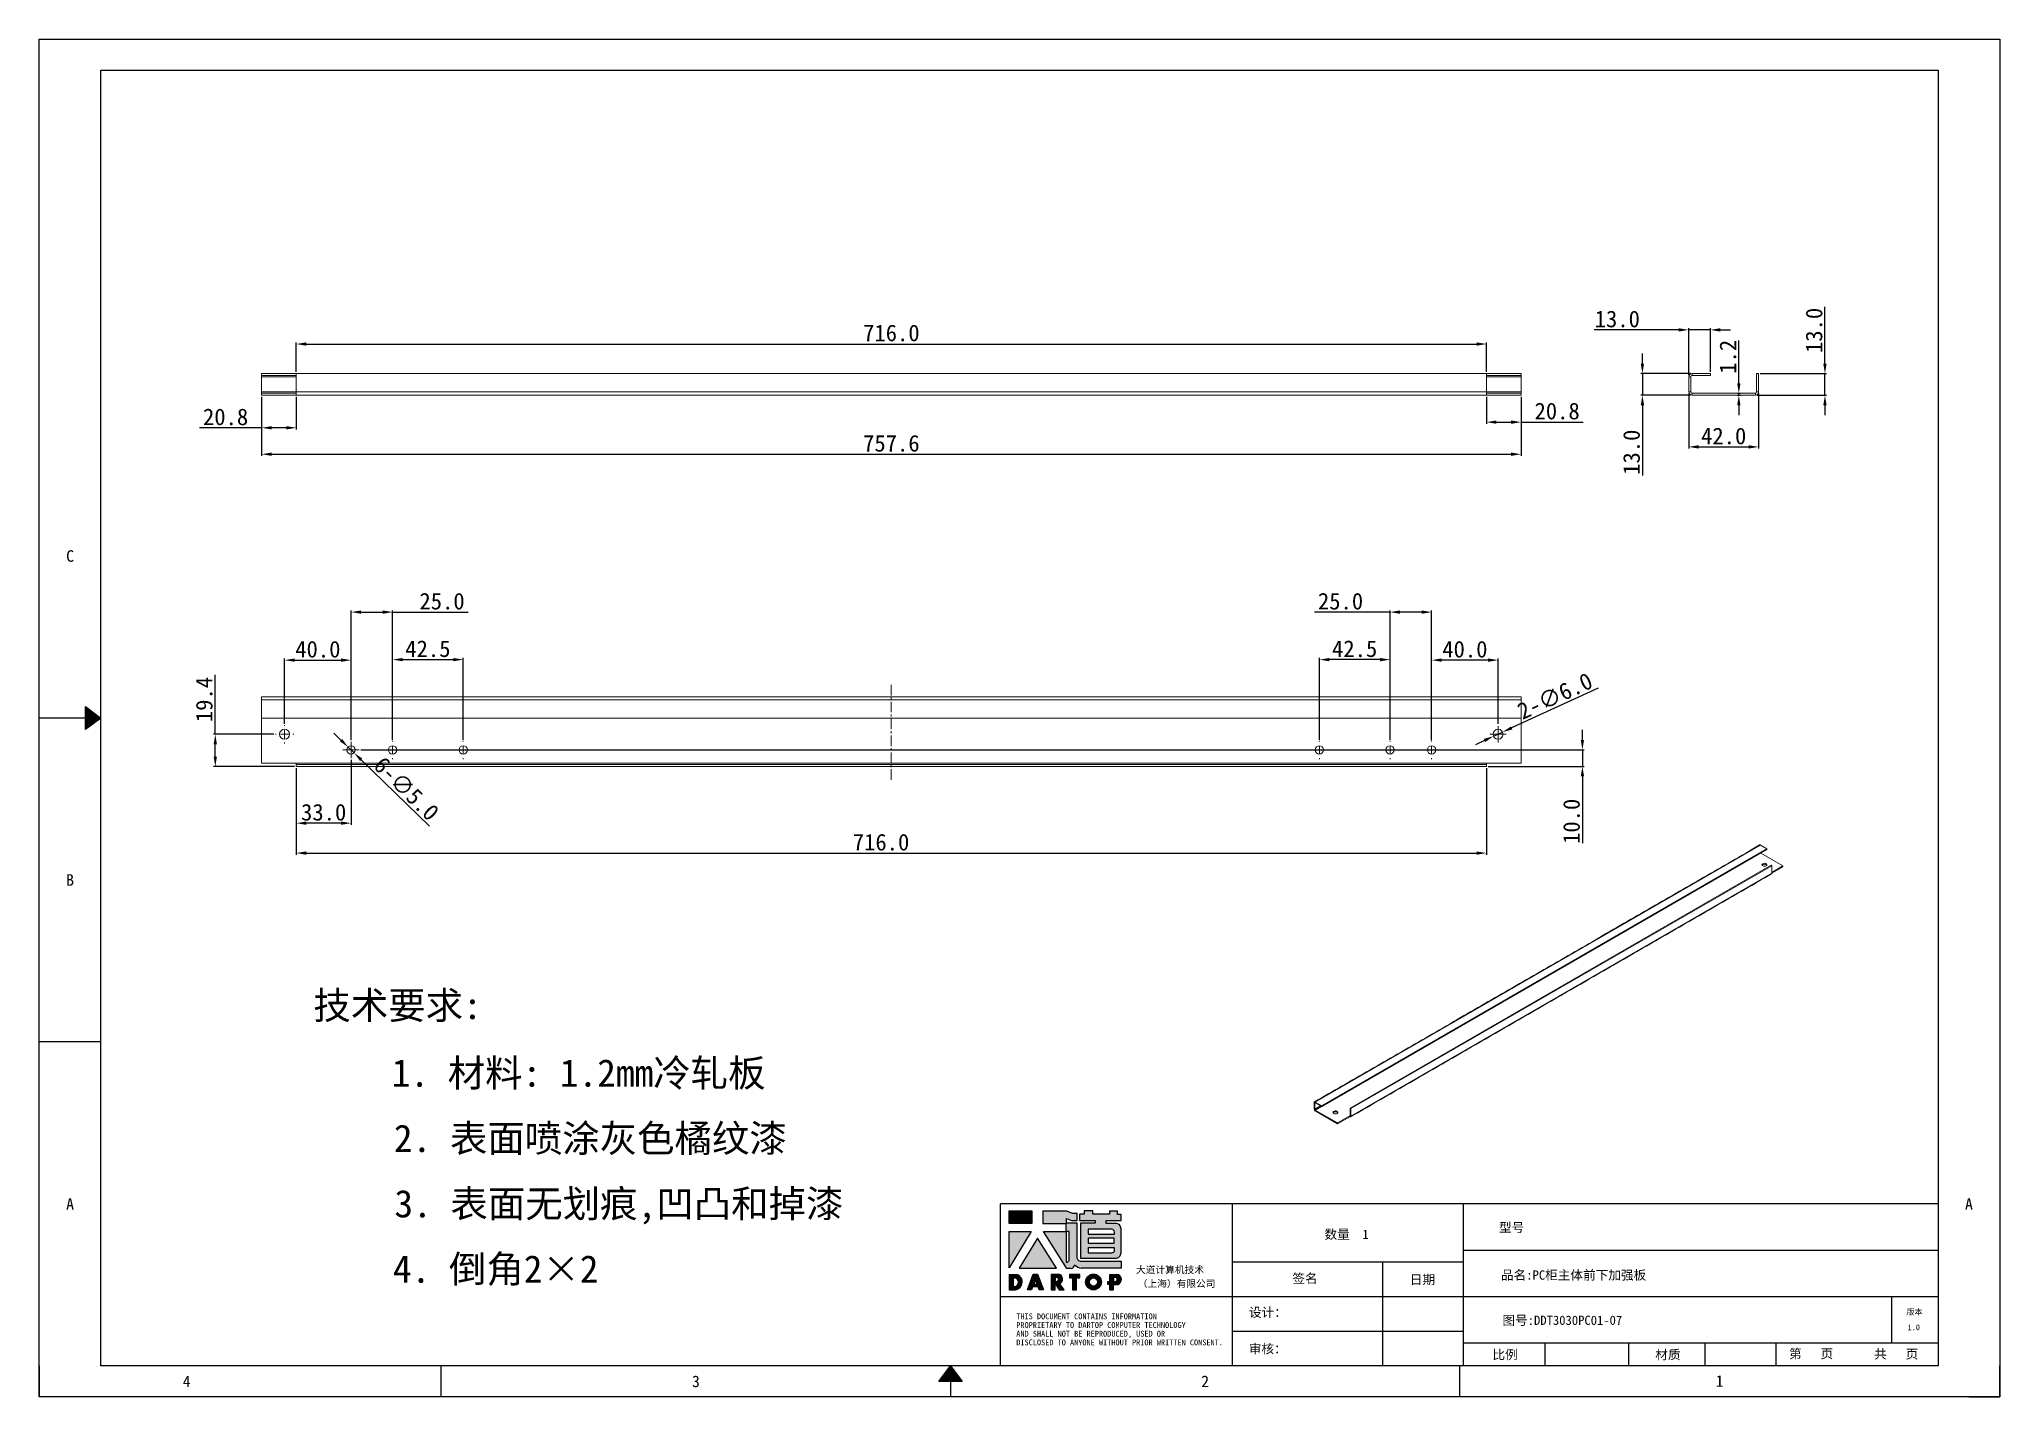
# Model space of a CAD drawing. Header units: millimetres. Extents: x 12436 to 30221, y 8547 to 23793.
# Drawn here: x 27892 to 29071, y 17318 to 18134 of the extents above; entities that cross this region are included whole.
import ezdxf
from ezdxf.enums import TextEntityAlignment as Align

# ---------------------------------------------------------------- set-up
doc = ezdxf.new("R2010")
doc.units = ezdxf.units.MM
doc.header["$PDSIZE"] = -1
doc.linetypes.add('CENTER', pattern=[10.16, 6.35, -1.27, 1.27, -1.27])
doc.linetypes.add('DOT', pattern=[0.25, 0, -0.25])
for name, color, linetype in [('4', 7, 'Continuous'), ('print', 30, 'Continuous'), ('点画线', 1, 'CENTER')]:
    doc.layers.add(name, color=color, linetype=linetype)
doc.styles.add('Dartop', font='SIMFANG.TTF')
doc.styles.add('HZ', font='SimSun.ttf')
doc.styles.add('hzHT', font='SIMHEI.TTF')
doc.dimstyles.new('副本 ISO-25', dxfattribs={"dimtxt": 10, "dimasz": 6, "dimexe": 1, "dimexo": 1, "dimgap": 1.524, "dimtad": 1, "dimdec": 1, "dimzin": 0, "dimdsep": 46, "dimtxsty": 'Standard', "dimcen": 2.5, "dimclrd": 4, "dimclre": 4, "dimclrt": 4, "dimadec": 0, "dimazin": 0, "dimtfac": 1, "dimtdec": 1, "dimtmove": 0, "dimatfit": 3, "dimfxl": 1, "dimtzin": 0, "dimarcsym": 0})

msp = doc.modelspace()

# ---------------------------------------------------------------- texts
at = {"color": 0}
for s, height, style, p in [('C', 6.962, 'Dartop', (27910.647, 17823.444)), ('B', 6.962, 'Dartop', (27910.647, 17628.515)), ('A', 6.962, 'Dartop', (27910.647, 17433.585)), ('A', 6.962, 'Dartop', (29052.917, 17433.585)), ('型号', 5.5694, 'hzHT', (28777.815, 17419.418)), ('数量  1', 5.5694, 'hzHT', (28678.553, 17415.328)), ('签名', 5.5694, 'hzHT', (28653.535, 17388.787)), ('日期', 5.5694, 'hzHT', (28724.204, 17388.101)), ('品名:PC柜主体前下加强板  ', 5.56942, 'hzHT', (28818.894, 17390.827)), ('图号:DDT3030PC01-07', 5.56942, 'hzHT', (28808.325, 17363.604)), ('版本', 3.4809, 'hzHT', (29020.16, 17368.65)), ('1.0', 3.4809, 'Dartop', (29019.742, 17359.347)), ('比例', 5.5694, 'hzHT', (28773.931, 17342.937)), ('材质', 5.5694, 'hzHT', (28871.851, 17342.937)), ('第   页', 5.5694, 'hzHT', (28958.006, 17343.514)), ('共   页', 5.5694, 'hzHT', (29009.166, 17343.312)), ('4', 6.962, 'Dartop', (27980.803, 17326.838)), ('3', 6.962, 'Dartop', (28287.122, 17326.838)), ('2', 6.962, 'Dartop', (28593.44, 17326.838)), ('1', 6.962, 'Dartop', (28902.931, 17327.058))]:
    msp.add_text(s, height=height, dxfattribs=dict(at, style=style)).set_placement(p, align=Align.MIDDLE_CENTER)
at = {"style": 'HZ'}
for s, height, p in [('技术要求:', 16.511, (28107.658, 17553.067)), ('     1. 材料: 1.2mm冷轧板', 16.51104, (28188.471, 17512.397)), ('    2. 表面喷涂灰色橘纹漆', 16.51104, (28201.163, 17473.085)), ('3. 表面无划痕,凹凸和掉漆', 16.51104, (28240.806, 17433.773)), ('4. 倒角2×2         ', 16.51104, (28217.229, 17394.461))]:
    msp.add_text(s, height=height, dxfattribs=at).set_placement(p, align=Align.MIDDLE_CENTER)
at = {"color": 0, "style": 'hzHT'}
for s, height, p in [('THIS DOCUMENT CONTAINS INFORMATION', 3.48089, (28479.846, 17364.211)), ('PROPRIETARY TO DARTOP COMPUTER TECHNOLOGY', 3.48089, (28479.846, 17358.99)), ('设计：', 5.5694, (28619.796, 17365.583)), ('AND SHALL NOT BE REPRODUCED, USED OR', 3.48089, (28479.846, 17353.768)), ('DISCLOSED TO ANYONE WITHOUT PRIOR WRITTEN CONSENT.', 3.48089, (28479.846, 17348.547)), ('审核：', 5.5694, (28619.713, 17343.651))]:
    msp.add_text(s, height=height, dxfattribs=at).set_placement(p)
at = {"layer": '4', "color": 0, "style": 'hzHT'}
for s, p in [('大道计算机技术', (28551.84, 17391.859)), ('（上海）有限公司', (28552.891, 17383.534))]:
    msp.add_text(s, height=4.1771, dxfattribs=at).set_placement(p)

# ---------------------------------------------------------------- blocks, each defined once
blk = doc.blocks.new('SW_CENTERMARKSYMBOL_0')
at = {"color": 0, "linetype": 'Continuous', "lineweight": 0}
for p, q in [((-5, 0), (-5.5, 0)), ((0, 0), (-2.5, 0)), ((0, 5), (0, 5.5)), ((0, 0), (0, 2.5)), ((0, 0), (0, -2.5)), ((0, 0), (2.5, 0)), ((5, 0), (5.5, 0)), ((0, -5), (0, -5.5))]:
    blk.add_line(p, q, dxfattribs=at)
blk = doc.blocks.new('SW_CENTERMARKSYMBOL_1')
at = {"color": 0, "linetype": 'Continuous', "lineweight": 0}
for p, q in [((-2.5, 0), (-4.9, 0)), ((0, 0), (-2.5, 0)), ((0, 2.5), (0, 4.9)), ((0, 0), (0, 2.5)), ((0, 0), (0, -2.5)), ((0, 0), (2.5, 0)), ((2.5, 0), (4.9, 0)), ((0, -2.5), (0, -4.9))]:
    blk.add_line(p, q, dxfattribs=at)
blk = doc.blocks.new('SW_CENTERMARKSYMBOL_2')
at = {"color": 0, "linetype": 'Continuous', "lineweight": 0}
for p, q in [((-2.5, 0), (-4.9, 0)), ((0, 0), (-2.5, 0)), ((0, 2.5), (0, 4.9)), ((0, 0), (0, 2.5)), ((0, 0), (0, -2.5)), ((0, 0), (2.5, 0)), ((2.5, 0), (4.9, 0)), ((0, -2.5), (0, -4.9))]:
    blk.add_line(p, q, dxfattribs=at)
blk = doc.blocks.new('SW_CENTERMARKSYMBOL_3')
at = {"color": 0, "linetype": 'Continuous', "lineweight": 0}
for p, q in [((-5, 0), (-5.5, 0)), ((0, 0), (-2.5, 0)), ((0, 5), (0, 5.5)), ((0, 0), (0, 2.5)), ((0, 0), (0, -2.5)), ((0, 0), (2.5, 0)), ((5, 0), (5.5, 0)), ((0, -5), (0, -5.5))]:
    blk.add_line(p, q, dxfattribs=at)
blk = doc.blocks.new('SW_CENTERMARKSYMBOL_4')
at = {"color": 0, "linetype": 'Continuous', "lineweight": 0}
for p, q in [((-5, 0), (-5.5, 0)), ((0, 0), (-2.5, 0)), ((0, 5), (0, 5.5)), ((0, 0), (0, 2.5)), ((0, 0), (0, -2.5)), ((0, 0), (2.5, 0)), ((5, 0), (5.5, 0)), ((0, -5), (0, -5.5))]:
    blk.add_line(p, q, dxfattribs=at)
blk = doc.blocks.new('SW_CENTERMARKSYMBOL_5')
at = {"color": 0, "linetype": 'Continuous', "lineweight": 0}
for p, q in [((-5, 0), (-5.5, 0)), ((0, 0), (-2.5, 0)), ((0, 5), (0, 5.5)), ((0, 0), (0, 2.5)), ((0, 0), (0, -2.5)), ((0, 0), (2.5, 0)), ((5, 0), (5.5, 0)), ((0, -5), (0, -5.5))]:
    blk.add_line(p, q, dxfattribs=at)
blk = doc.blocks.new('SW_CENTERMARKSYMBOL_6')
at = {"color": 0, "linetype": 'Continuous', "lineweight": 0}
for p, q in [((-5, 0), (-5.5, 0)), ((0, 0), (-2.5, 0)), ((0, 5), (0, 5.5)), ((0, 0), (0, 2.5)), ((0, 0), (0, -2.5)), ((0, 0), (2.5, 0)), ((5, 0), (5.5, 0)), ((0, -5), (0, -5.5))]:
    blk.add_line(p, q, dxfattribs=at)
blk = doc.blocks.new('SW_CENTERMARKSYMBOL_7')
at = {"color": 0, "linetype": 'Continuous', "lineweight": 0}
for p, q in [((-5, 0), (-5.5, 0)), ((0, 0), (-2.5, 0)), ((0, 5), (0, 5.5)), ((0, 0), (0, 2.5)), ((0, 0), (0, -2.5)), ((0, 0), (2.5, 0)), ((5, 0), (5.5, 0)), ((0, -5), (0, -5.5))]:
    blk.add_line(p, q, dxfattribs=at)
blk = doc.blocks.new('*D106')
at = {"color": 4, "lineweight": -2}
for p, q in [((28820.4, 17712.8), (28820.4, 17718.8)), ((28085.6, 17706.8), (28821.4, 17706.8)), ((28820.4, 17706.8), (28820.4, 17696.8)), ((28763.7, 17696.8), (28821.4, 17696.8)), ((28820.4, 17690.8), (28820.4, 17650.6))]:
    blk.add_line(p, q, dxfattribs=at)
at = {"color": 4}
for points in [[(28819.4, 17712.8), (28821.4, 17712.8), (28820.4, 17706.8)], [(28819.4, 17690.8), (28821.4, 17690.8), (28820.4, 17696.8)]]:
    blk.add_solid(points, dxfattribs=at)
at = {"layer": 'Defpoints', "color": 0}
for p in [(28084.6, 17706.8), (28820.4, 17706.8), (28762.7, 17696.8)]:
    blk.add_point(p, dxfattribs=at)
at = {"color": 4, "insert": (28813.9, 17663.8), "char_height": 10, "attachment_point": 5, "rotation": 90}
blk.add_mtext('10.0', dxfattribs=at)
blk = doc.blocks.new('*D107')
at = {"color": 4, "lineweight": -2}
for p, q in [((27998, 17716.2), (27998, 17751.9)), ((28033.2, 17716.2), (27997, 17716.2)), ((27998, 17702.8), (27998, 17710.2)), ((28045.7, 17696.8), (27997, 17696.8))]:
    blk.add_line(p, q, dxfattribs=at)
at = {"color": 4}
for points in [[(27997, 17710.2), (27999, 17710.2), (27998, 17716.2)], [(27997, 17702.8), (27999, 17702.8), (27998, 17696.8)]]:
    blk.add_solid(points, dxfattribs=at)
at = {"layer": 'Defpoints', "color": 0}
for p in [(27998, 17716.2), (28034.2, 17716.2), (28046.7, 17696.8)]:
    blk.add_point(p, dxfattribs=at)
at = {"color": 4, "insert": (27991.4, 17737.1), "char_height": 10, "attachment_point": 5, "rotation": 90}
blk.add_mtext('19.4', dxfattribs=at)
blk = doc.blocks.new('*D108')
at = {"color": 4, "lineweight": -2}
for p, q in [((28046.7, 17695.8), (28046.7, 17661.7)), ((28079.7, 17700.9), (28079.7, 17661.7)), ((28073.7, 17662.7), (28052.7, 17662.7))]:
    blk.add_line(p, q, dxfattribs=at)
at = {"color": 4}
for points in [[(28052.7, 17663.7), (28052.7, 17661.7), (28046.7, 17662.7)], [(28073.7, 17663.7), (28073.7, 17661.7), (28079.7, 17662.7)]]:
    blk.add_solid(points, dxfattribs=at)
at = {"layer": 'Defpoints', "color": 0}
for p in [(28046.7, 17696.8), (28079.7, 17701.9), (28046.7, 17662.7)]:
    blk.add_point(p, dxfattribs=at)
at = {"color": 4, "insert": (28063.2, 17669.2), "char_height": 10, "attachment_point": 5}
blk.add_mtext('33.0', dxfattribs=at)
blk = doc.blocks.new('*D109')
at = {"color": 4, "lineweight": -2}
for p, q in [((28104.7, 17712.8), (28104.7, 17762.1)), ((28147.2, 17712.8), (28147.2, 17762.1)), ((28110.7, 17761.1), (28141.2, 17761.1))]:
    blk.add_line(p, q, dxfattribs=at)
at = {"color": 4}
for points in [[(28110.7, 17762.1), (28110.7, 17760.1), (28104.7, 17761.1)], [(28141.2, 17762.1), (28141.2, 17760.1), (28147.2, 17761.1)]]:
    blk.add_solid(points, dxfattribs=at)
at = {"layer": 'Defpoints', "color": 0}
for p in [(28147.2, 17761.1), (28104.7, 17711.8), (28147.2, 17711.8)]:
    blk.add_point(p, dxfattribs=at)
at = {"color": 4, "insert": (28125.9, 17767.6), "char_height": 10, "attachment_point": 5}
blk.add_mtext('42.5', dxfattribs=at)
blk = doc.blocks.new('*D110')
at = {"color": 4, "lineweight": -2}
for p, q in [((28079.7, 17712.7), (28079.7, 17790.7)), ((28085.7, 17789.7), (28098.7, 17789.7)), ((28104.7, 17713.3), (28104.7, 17790.7)), ((28104.7, 17789.7), (28150.1, 17789.7))]:
    blk.add_line(p, q, dxfattribs=at)
at = {"color": 4}
for points in [[(28085.7, 17790.7), (28085.7, 17788.7), (28079.7, 17789.7)], [(28098.7, 17790.7), (28098.7, 17788.7), (28104.7, 17789.7)]]:
    blk.add_solid(points, dxfattribs=at)
at = {"layer": 'Defpoints', "color": 0}
for p in [(28104.7, 17789.7), (28079.7, 17711.7), (28104.7, 17712.3)]:
    blk.add_point(p, dxfattribs=at)
at = {"color": 4, "insert": (28134.4, 17796.2), "char_height": 10, "attachment_point": 5}
blk.add_mtext('25.0', dxfattribs=at)
blk = doc.blocks.new('*D111')
at = {"color": 4, "lineweight": -2}
for p, q in [((28856.5, 17939.2), (28856.5, 17945.2)), ((28885.4, 17933.2), (28855.5, 17933.2)), ((28856.5, 17933.2), (28856.5, 17920.2)), ((28885.4, 17920.2), (28855.5, 17920.2)), ((28856.5, 17914.2), (28856.5, 17871.9))]:
    blk.add_line(p, q, dxfattribs=at)
at = {"color": 4}
for points in [[(28855.5, 17939.2), (28857.5, 17939.2), (28856.5, 17933.2)], [(28855.5, 17914.2), (28857.5, 17914.2), (28856.5, 17920.2)]]:
    blk.add_solid(points, dxfattribs=at)
at = {"layer": 'Defpoints', "color": 0}
for p in [(28856.5, 17933.2), (28886.4, 17933.2), (28886.4, 17920.2)]:
    blk.add_point(p, dxfattribs=at)
at = {"color": 4, "insert": (28850, 17885.9), "char_height": 10, "attachment_point": 5, "rotation": 90}
blk.add_mtext('13.0', dxfattribs=at)
blk = doc.blocks.new('*D112')
at = {"color": 4, "lineweight": -2}
for p, q in [((28878.4, 17959.5), (28827.4, 17959.5)), ((28884.4, 17932.3), (28884.4, 17960.5)), ((28897.4, 17959.5), (28884.4, 17959.5)), ((28897.4, 17934.2), (28897.4, 17960.5)), ((28903.4, 17959.5), (28909.4, 17959.5))]:
    blk.add_line(p, q, dxfattribs=at)
at = {"color": 4}
for points in [[(28878.4, 17960.5), (28878.4, 17958.5), (28884.4, 17959.5)], [(28903.4, 17960.5), (28903.4, 17958.5), (28897.4, 17959.5)]]:
    blk.add_solid(points, dxfattribs=at)
at = {"layer": 'Defpoints', "color": 0}
for p in [(28897.4, 17959.5), (28884.4, 17931.3), (28897.4, 17933.2)]:
    blk.add_point(p, dxfattribs=at)
at = {"color": 4, "insert": (28841.4, 17966), "char_height": 10, "attachment_point": 5}
blk.add_mtext('13.0', dxfattribs=at)
blk = doc.blocks.new('*D113')
at = {"color": 4, "lineweight": -2}
for p, q in [((28884.4, 17921.2), (28884.4, 17888.1)), ((28926.4, 17921.2), (28926.4, 17888.1)), ((28890.4, 17889.1), (28920.4, 17889.1))]:
    blk.add_line(p, q, dxfattribs=at)
at = {"color": 4}
for points in [[(28890.4, 17890.1), (28890.4, 17888.1), (28884.4, 17889.1)], [(28920.4, 17890.1), (28920.4, 17888.1), (28926.4, 17889.1)]]:
    blk.add_solid(points, dxfattribs=at)
at = {"layer": 'Defpoints', "color": 0}
for p in [(28884.4, 17922.2), (28926.4, 17922.2), (28926.4, 17889.1)]:
    blk.add_point(p, dxfattribs=at)
at = {"color": 4, "insert": (28905.4, 17895.6), "char_height": 10, "attachment_point": 5}
blk.add_mtext('42.0', dxfattribs=at)
blk = doc.blocks.new('*D114')
at = {"color": 4, "lineweight": -2}
for p, q in [((28966.3, 17939.2), (28966.3, 17973.3)), ((28927.4, 17933.2), (28967.3, 17933.2)), ((28966.3, 17920.2), (28966.3, 17933.2)), ((28925.5, 17920.2), (28967.3, 17920.2)), ((28966.3, 17914.2), (28966.3, 17908.2))]:
    blk.add_line(p, q, dxfattribs=at)
at = {"color": 4}
for points in [[(28965.3, 17939.2), (28967.3, 17939.2), (28966.3, 17933.2)], [(28965.3, 17914.2), (28967.3, 17914.2), (28966.3, 17920.2)]]:
    blk.add_solid(points, dxfattribs=at)
at = {"layer": 'Defpoints', "color": 0}
for p in [(28926.4, 17933.2), (28966.3, 17933.2), (28924.5, 17920.2)]:
    blk.add_point(p, dxfattribs=at)
at = {"color": 4, "insert": (28959.8, 17959.2), "char_height": 10, "attachment_point": 5, "rotation": 90}
blk.add_mtext('13.0', dxfattribs=at)
blk = doc.blocks.new('*D115')
at = {"color": 4, "lineweight": -2}
for p, q in [((28914.5, 17927.4), (28914.5, 17953.1)), ((28913.8, 17921.4), (28915.5, 17921.4)), ((28913.8, 17920.2), (28915.5, 17920.2)), ((28914.5, 17920.2), (28914.5, 17921.4)), ((28914.5, 17914.2), (28914.5, 17908.2))]:
    blk.add_line(p, q, dxfattribs=at)
at = {"color": 4}
for points in [[(28913.5, 17927.4), (28915.5, 17927.4), (28914.5, 17921.4)], [(28913.5, 17914.2), (28915.5, 17914.2), (28914.5, 17920.2)]]:
    blk.add_solid(points, dxfattribs=at)
at = {"layer": 'Defpoints', "color": 0}
for p in [(28912.8, 17921.4), (28912.8, 17920.2), (28914.5, 17921.4)]:
    blk.add_point(p, dxfattribs=at)
at = {"color": 4, "insert": (28908, 17943.3), "char_height": 10, "attachment_point": 5, "rotation": 90}
blk.add_mtext('1.2', dxfattribs=at)
blk = doc.blocks.new('*D116')
at = {"color": 4, "lineweight": -2}
for p, q in [((28025.9, 17919.2), (28025.9, 17883.7)), ((28783.5, 17919.2), (28783.5, 17883.7)), ((28031.9, 17884.7), (28777.5, 17884.7))]:
    blk.add_line(p, q, dxfattribs=at)
at = {"color": 4}
for points in [[(28031.9, 17885.7), (28031.9, 17883.7), (28025.9, 17884.7)], [(28777.5, 17885.7), (28777.5, 17883.7), (28783.5, 17884.7)]]:
    blk.add_solid(points, dxfattribs=at)
at = {"layer": 'Defpoints', "color": 0}
for p in [(28025.9, 17920.2), (28783.5, 17920.2), (28783.5, 17884.7)]:
    blk.add_point(p, dxfattribs=at)
at = {"color": 4, "insert": (28404.7, 17891.2), "char_height": 10, "attachment_point": 5}
blk.add_mtext('757.6', dxfattribs=at)
blk = doc.blocks.new('*D117')
at = {"color": 4, "lineweight": -2}
for p, q in [((28025.9, 17919.2), (28025.9, 17899.6)), ((28046.7, 17919.2), (28046.7, 17899.6)), ((28025.9, 17900.6), (27988.5, 17900.6)), ((28040.7, 17900.6), (28031.9, 17900.6))]:
    blk.add_line(p, q, dxfattribs=at)
at = {"color": 4}
for points in [[(28031.9, 17901.6), (28031.9, 17899.6), (28025.9, 17900.6)], [(28040.7, 17901.6), (28040.7, 17899.6), (28046.7, 17900.6)]]:
    blk.add_solid(points, dxfattribs=at)
at = {"layer": 'Defpoints', "color": 0}
for p in [(28025.9, 17920.2), (28046.7, 17920.2), (28025.9, 17900.6)]:
    blk.add_point(p, dxfattribs=at)
at = {"color": 4, "insert": (28004.2, 17907.1), "char_height": 10, "attachment_point": 5}
blk.add_mtext('20.8', dxfattribs=at)
blk = doc.blocks.new('*D118')
at = {"color": 4, "lineweight": -2}
for p, q in [((28762.7, 17919.2), (28762.7, 17903)), ((28783.5, 17919.2), (28783.5, 17903)), ((28768.7, 17904), (28777.5, 17904)), ((28783.5, 17904), (28820.8, 17904))]:
    blk.add_line(p, q, dxfattribs=at)
at = {"color": 4}
for points in [[(28768.7, 17905), (28768.7, 17903), (28762.7, 17904)], [(28777.5, 17905), (28777.5, 17903), (28783.5, 17904)]]:
    blk.add_solid(points, dxfattribs=at)
at = {"layer": 'Defpoints', "color": 0}
for p in [(28762.7, 17920.2), (28783.5, 17920.2), (28783.5, 17904)]:
    blk.add_point(p, dxfattribs=at)
at = {"color": 4, "insert": (28805.2, 17910.6), "char_height": 10, "attachment_point": 5}
blk.add_mtext('20.8', dxfattribs=at)
blk = doc.blocks.new('*U14')
at = {"color": 254, "linetype": 'Continuous', "extrusion": (0, 0, -1)}
for points in [[(-17, 0.333), (-16.812, 0.25), (-17, 0.5)], [(-17, 0.333), (-17.188, 0.25), (-16.812, 0.25)], [(-17, 0.333), (-17, 0.5), (-17.188, 0.25)]]:
    blk.add_solid(points, dxfattribs=at)
blk = doc.blocks.new('*U13')
at = {"color": 254, "linetype": 'Continuous', "extrusion": (0, 0, -1)}
for points in [[(-0.833, 11), (-0.75, 10.812), (-0.75, 11.188)], [(-0.833, 11), (-0.75, 11.188), (-1, 11)], [(-0.833, 11), (-1, 11), (-0.75, 10.812)]]:
    blk.add_solid(points, dxfattribs=at)
blk = doc.blocks.new('dadao')
for p, q in [((48, 19.2), (44.9, 10.4)), ((44.9, 10.4), (51.2, 10.4)), ((51.2, 10.4), (48, 19.2))]:
    blk.add_line(p, q)
for points in [[(41.8, 121.6), (41.8, 143.7), (-0.4, 143.7), (-0.4, 121.6), (41.8, 121.6)], [(104.8, 122), (104.8, 130.3), (114.1, 126.3), (124.2, 126.3), (124.2, 139.6), (115.9, 139.6), (105.1, 143.9), (61.5, 143.9)], [(61.7, 144), (61.7, 121.3), (103.9, 121.3)], [(113.4, 38.7), (105.1, 38.7), (63, 106.5), (103.9, 106.5), (103.9, 120.9), (103.9, 121.3)], [(109.7, 53.6), (109.7, 106.2), (104.3, 106.2), (104.3, 50.4), (106.6, 50.4)], [(144.6, 94.4), (144.6, 84.8), (192, 84.8), (192, 94.1), (144.9, 94.1)], [(120.2, 45), (119.5, 45), (119.5, 44.6)], [(0, 28), (0, 0), (11.8, 0)], [(0.1, 28), (14, 28)], [(7.1, 21.8), (7.1, 6.1), (12, 6.1)], [(7.1, 21.8), (11.4, 21.8)], [(76.8, 28.2), (76.8, 0), (84.1, 0), (84.1, 11.1), (91.6, -0.1), (100.3, -0.1), (91.7, 11.1)], [(76.8, 28.2), (90.6, 28.2)], [(84, 22.7), (84, 15.3), (87.2, 15.3)], [(84, 22.7), (87.3, 22.7)], [(183.7, 0), (183.7, 9.6), (180.6, 9.6), (180.6, 14.9), (183.8, 14.9), (183.8, 28.1), (196.1, 28.1), (196.5, 28.1)], [(183.7, 0), (190.9, 0), (190.9, 9.6), (198.8, 9.6)], [(194.9, 22.3), (190.8, 22.3), (190.8, 15), (194.4, 15)]]:
    blk.add_lwpolyline(points)
blk.add_lwpolyline([(137.1, 144.2), (137.1, 137.9), (128.3, 137.9), (128.3, 126.5), (157.3, 126.5), (157.3, 121.5), (130.3, 121.5), (130.3, 57.5), (194.4, 57.5, 0.414214), (204.4, 67.5), (204.4, 111.3, 0.414214), (194.4, 121.3), (177.5, 121.3), (177.5, 126.3), (204.7, 126.3), (204.7, 137.7), (198.2, 137.7), (198.2, 143.9), (183.3, 143.9), (183.3, 138), (153, 138), (153, 144.2), (137.1, 144.2)], format="xyb", close=True)
for points in [[(104.8, 122), (123.4, 122), (123.4, 60, 0.414214), (131.4, 52), (204.8, 52), (204.8, 39.1), (131.7, 39.1)], [(144.3, 110.8), (144.3, 101.8), (192.3, 101.8), (192.3, 105.5, 0.414214), (187.3, 110.5), (144.3, 110.5)], [(144.6, 77), (144.6, 67.5), (187.6, 67.5, 0.414214), (192.6, 72.5), (192.6, 76.4), (144.6, 76.4)]]:
    blk.add_lwpolyline(points, format="xyb")
for points in [[(-0.3, 106.2), (40.4, 106.2), (-0.3, 39.7), (-0.3, 106.2)], [(51.7, 94.1), (18.4, 39.3), (86.2, 39.3)], [(43.8, 28.2), (51.8, 28.2), (62.6, -0.1), (55, -0.1), (53.2, 5), (42.9, 5), (41.1, 0), (33.6, 0)], [(110, 28.1), (110, 21.9), (116, 21.9), (116, -0.1), (123.2, -0.1), (123.2, 22), (129.2, 22), (129.2, 28.1), (110, 28.1)]]:
    blk.add_lwpolyline(points, close=True)
for radius in [14.5, 7.44]:
    blk.add_circle((154.2, 14.2), radius)
for centre, radius, start, end in [((99.2, 60.7), 12.6, 305.6399, 325.969), ((111.6, 46.7), 8.19, 282.9811, 347.6627), ((136, 61.7), 22.9, 226.7358, 259.3209), ((8.5, 13.9), 8.49, 294.2143, 69.7177), ((9.6, 14.2), 14.4, 278.6604, 72.3203), ((86.4, 19), 3.8, 282.527, 76.7196), ((88.6, 19.4), 8.95, 290.6073, 77.2124), ((193.7, 18.7), 3.8, 280.9891, 72.5513), ((195.7, 18.6), 9.51, 288.8959, 85.2442)]:
    blk.add_arc(centre, radius, start, end)
blk = doc.blocks.new('*D132')
at = {"color": 4, "lineweight": -2}
for p, q in [((28046.7, 17695.8), (28046.7, 17643.7)), ((28762.7, 17695.8), (28762.7, 17643.7)), ((28052.7, 17644.7), (28756.7, 17644.7))]:
    blk.add_line(p, q, dxfattribs=at)
at = {"color": 4}
for points in [[(28052.7, 17645.7), (28052.7, 17643.7), (28046.7, 17644.7)], [(28756.7, 17645.7), (28756.7, 17643.7), (28762.7, 17644.7)]]:
    blk.add_solid(points, dxfattribs=at)
at = {"layer": 'Defpoints', "color": 0}
for p in [(28046.7, 17696.8), (28762.7, 17696.8), (28762.7, 17644.7)]:
    blk.add_point(p, dxfattribs=at)
at = {"color": 4, "insert": (28398.5, 17651.2), "char_height": 10, "attachment_point": 5}
blk.add_mtext('716.0', dxfattribs=at)
blk = doc.blocks.new('*D133')
at = {"color": 4, "lineweight": -2}
for p, q in [((28039.7, 17722.5), (28039.7, 17761.8)), ((28079.7, 17712.7), (28079.7, 17761.8)), ((28045.7, 17760.8), (28073.7, 17760.8))]:
    blk.add_line(p, q, dxfattribs=at)
at = {"color": 4}
for points in [[(28045.7, 17761.8), (28045.7, 17759.8), (28039.7, 17760.8)], [(28073.7, 17761.8), (28073.7, 17759.8), (28079.7, 17760.8)]]:
    blk.add_solid(points, dxfattribs=at)
at = {"layer": 'Defpoints', "color": 0}
for p in [(28079.7, 17760.8), (28039.7, 17721.5), (28079.7, 17711.7)]:
    blk.add_point(p, dxfattribs=at)
at = {"color": 4, "insert": (28059.7, 17767.3), "char_height": 10, "attachment_point": 5}
blk.add_mtext('40.0', dxfattribs=at)
blk = doc.blocks.new('*D134')
at = {"color": 4, "lineweight": -2}
for p, q in [((28662.2, 17712.8), (28662.2, 17762.1)), ((28704.7, 17712.8), (28704.7, 17762.1)), ((28698.7, 17761.1), (28668.2, 17761.1))]:
    blk.add_line(p, q, dxfattribs=at)
at = {"color": 4}
for points in [[(28668.2, 17762.1), (28668.2, 17760.1), (28662.2, 17761.1)], [(28698.7, 17762.1), (28698.7, 17760.1), (28704.7, 17761.1)]]:
    blk.add_solid(points, dxfattribs=at)
at = {"layer": 'Defpoints', "color": 0}
for p in [(28662.2, 17761.1), (28662.2, 17711.8), (28704.7, 17711.8)]:
    blk.add_point(p, dxfattribs=at)
at = {"color": 4, "insert": (28683.4, 17767.6), "char_height": 10, "attachment_point": 5}
blk.add_mtext('42.5', dxfattribs=at)
blk = doc.blocks.new('*D135')
at = {"color": 4, "lineweight": -2}
for p, q in [((28704.7, 17789.7), (28659.2, 17789.7)), ((28704.7, 17713.3), (28704.7, 17790.7)), ((28723.7, 17789.7), (28710.7, 17789.7)), ((28729.7, 17712.7), (28729.7, 17790.7))]:
    blk.add_line(p, q, dxfattribs=at)
at = {"color": 4}
for points in [[(28710.7, 17790.7), (28710.7, 17788.7), (28704.7, 17789.7)], [(28723.7, 17790.7), (28723.7, 17788.7), (28729.7, 17789.7)]]:
    blk.add_solid(points, dxfattribs=at)
at = {"layer": 'Defpoints', "color": 0}
for p in [(28704.7, 17789.7), (28704.7, 17712.3), (28729.7, 17711.7)]:
    blk.add_point(p, dxfattribs=at)
at = {"color": 4, "insert": (28674.9, 17796.2), "char_height": 10, "attachment_point": 5}
blk.add_mtext('25.0', dxfattribs=at)
blk = doc.blocks.new('*D136')
at = {"color": 4, "lineweight": -2}
for p, q in [((28729.7, 17712.7), (28729.7, 17761.8)), ((28769.7, 17722.5), (28769.7, 17761.8)), ((28763.7, 17760.8), (28735.7, 17760.8))]:
    blk.add_line(p, q, dxfattribs=at)
at = {"color": 4}
for points in [[(28735.7, 17761.8), (28735.7, 17759.8), (28729.7, 17760.8)], [(28763.7, 17761.8), (28763.7, 17759.8), (28769.7, 17760.8)]]:
    blk.add_solid(points, dxfattribs=at)
at = {"layer": 'Defpoints', "color": 0}
for p in [(28729.7, 17760.8), (28769.7, 17721.5), (28729.7, 17711.7)]:
    blk.add_point(p, dxfattribs=at)
at = {"color": 4, "insert": (28749.7, 17767.3), "char_height": 10, "attachment_point": 5}
blk.add_mtext('40.0', dxfattribs=at)
blk = doc.blocks.new('*D141')
at = {"color": 4, "lineweight": -2}
for p, q in [((28046.7, 17934.2), (28046.7, 17952)), ((28052.7, 17951), (28756.7, 17951)), ((28762.7, 17934.2), (28762.7, 17952))]:
    blk.add_line(p, q, dxfattribs=at)
at = {"color": 4}
for points in [[(28052.7, 17952), (28052.7, 17950), (28046.7, 17951)], [(28756.7, 17952), (28756.7, 17950), (28762.7, 17951)]]:
    blk.add_solid(points, dxfattribs=at)
at = {"layer": 'Defpoints', "color": 0}
for p in [(28762.7, 17951), (28046.7, 17933.2), (28762.7, 17933.2)]:
    blk.add_point(p, dxfattribs=at)
at = {"color": 4, "insert": (28404.7, 17957.6), "char_height": 10, "attachment_point": 5}
blk.add_mtext('716.0', dxfattribs=at)
blk = doc.blocks.new('*D142')
at = {"color": 4, "lineweight": -2}
for p, q in [((28829.9, 17744), (28777.8, 17720)), ((28766.9, 17715), (28772.4, 17717.5)), ((28761.5, 17712.4), (28756, 17709.9))]:
    blk.add_line(p, q, dxfattribs=at)
at = {"color": 4}
for points in [[(28761.1, 17713.4), (28761.9, 17711.5), (28766.9, 17715)], [(28777.4, 17720.9), (28778.3, 17719.1), (28772.4, 17717.5)]]:
    blk.add_solid(points, dxfattribs=at)
at = {"layer": 'Defpoints', "color": 0}
for p in [(28766.9, 17715), (28772.4, 17717.5)]:
    blk.add_point(p, dxfattribs=at)
at = {"color": 4, "insert": (28803.9, 17739.2), "char_height": 10, "attachment_point": 5, "rotation": 24.7795}
blk.add_mtext('2-∅6.0', dxfattribs=at)
blk = doc.blocks.new('*D143')
at = {"color": 4, "lineweight": -2}
for p, q in [((28073.6, 17712.7), (28069.3, 17716.9)), ((28077.9, 17708.5), (28081.5, 17705)), ((28126.8, 17660.8), (28085.8, 17700.8))]:
    blk.add_line(p, q, dxfattribs=at)
at = {"color": 4}
for points in [[(28074.3, 17713.4), (28072.9, 17712), (28077.9, 17708.5)], [(28086.4, 17701.6), (28085.1, 17700.1), (28081.5, 17705)]]:
    blk.add_solid(points, dxfattribs=at)
at = {"layer": 'Defpoints', "color": 0}
for p in [(28077.9, 17708.5), (28081.5, 17705)]:
    blk.add_point(p, dxfattribs=at)
at = {"color": 4, "insert": (28113, 17683.4), "char_height": 10, "attachment_point": 5, "rotation": 315.7279}
blk.add_mtext('6-∅5.0', dxfattribs=at)

# ---------------------------------------------------------------- dimensions: what is measured, and where the dimension line sits
for base, p1, p2, picture, middle in [((28762.665, 17951.028), (28046.665, 17933.22), (28762.665, 17933.22), '*D141', (28404.665, 17957.552)), ((28025.865, 17900.555), (28046.665, 17920.22), (28025.865, 17920.22), '*D117', (28004.174, 17907.079)), ((28783.465, 17884.725), (28025.865, 17920.22), (28783.465, 17920.22), '*D116', (28404.665, 17891.249)), ((28783.465, 17904.028), (28762.665, 17920.22), (28783.465, 17920.22), '*D118', (28805.155, 17910.552)), ((28926.429, 17889.079), (28884.429, 17922.157), (28926.429, 17922.157), '*D113', (28905.429, 17895.603)), ((28079.665, 17760.766), (28039.664, 17721.468), (28079.665, 17711.682), '*D133', (28059.665, 17767.29))]:
    dim = msp.add_linear_dim(base=base, p1=p1, p2=p2, dimstyle='副本 ISO-25')
    dim.commit()
    dim.dimension.update_dxf_attribs({"geometry": picture, "text_midpoint": middle})
for base, p1, p2, picture, middle in [((28897.429, 17959.516), (28884.429, 17931.284), (28897.429, 17933.22), '*D112', (28841.386, 17959.516)), ((28104.665, 17789.704), (28079.665, 17711.682), (28104.665, 17712.282), '*D110', (28134.439, 17789.704)), ((28147.165, 17761.054), (28104.665, 17711.782), (28147.165, 17711.782), '*D109', (28125.915, 17761.054)), ((28046.665, 17662.701), (28079.665, 17701.882), (28046.665, 17696.782), '*D108', (28063.165, 17662.701)), ((28762.665, 17644.652), (28046.665, 17696.782), (28762.665, 17696.782), '*D132', (28398.489, 17644.652))]:
    dim = msp.add_linear_dim(base=base, p1=p1, p2=p2, dimstyle='副本 ISO-25')
    dim.commit()
    dim.dimension.update_dxf_attribs({"geometry": picture, "text_midpoint": middle, "dimtype": 160})
for base, p1, p2, angle, picture, middle in [((28966.288, 17933.22), (28924.492, 17920.22), (28926.429, 17933.22), 90, '*D114', (28959.764, 17959.244)), ((28914.544, 17921.42), (28912.773, 17920.22), (28912.773, 17921.42), 90, '*D115', (28908.02, 17943.278)), ((28729.665, 17760.766), (28769.665, 17721.468), (28729.665, 17711.682), 180, '*D136', (28749.665, 17767.29)), ((27997.952, 17716.218), (28046.665, 17696.782), (28034.164, 17716.218), 90, '*D107', (27991.428, 17737.075))]:
    dim = msp.add_linear_dim(base=base, p1=p1, p2=p2, angle=angle, dimstyle='副本 ISO-25')
    dim.commit()
    dim.dimension.update_dxf_attribs({"geometry": picture, "text_midpoint": middle})
for base, p1, p2, angle, picture, middle in [((28856.489, 17933.22), (28886.366, 17920.22), (28886.366, 17933.22), 90, '*D111', (28856.489, 17885.946)), ((28704.665, 17789.704), (28729.665, 17711.682), (28704.665, 17712.282), 180, '*D135', (28674.891, 17789.704)), ((28662.165, 17761.054), (28704.665, 17711.782), (28662.165, 17711.782), 180, '*D134', (28683.415, 17761.054)), ((28820.387, 17706.782), (28762.665, 17696.782), (28084.565, 17706.782), 90, '*D106', (28820.387, 17663.758))]:
    dim = msp.add_linear_dim(base=base, p1=p1, p2=p2, angle=angle, dimstyle='副本 ISO-25')
    dim.commit()
    dim.dimension.update_dxf_attribs({"geometry": picture, "text_midpoint": middle, "dimtype": 160})
for p1, p2, text, picture, middle in [((28766.941, 17714.961), (28772.389, 17717.476), '2-<>', '*D142', (28803.875, 17739.196)), ((28077.875, 17708.527), (28081.455, 17705.037), '6-<>', '*D143', (28112.997, 17683.398))]:
    dim = msp.add_diameter_dim_2p(p1=p1, p2=p2, text=text, dimstyle='副本 ISO-25')
    dim.commit()
    dim.dimension.update_dxf_attribs({"geometry": picture, "text_midpoint": middle})

# ---------------------------------------------------------------- hatches: boundary and pattern name
for points in [[(28489.324, 17429.274), (28475.438, 17429.274), (28475.438, 17422.019), (28489.324, 17422.019)], [(28488.877, 17416.942), (28475.475, 17416.942), (28475.475, 17395.061)], [(28492.592, 17412.972), (28481.636, 17394.915), (28503.944, 17394.915)], [(28518.109, 17391.221), (28511.769, 17391.221), (28511.769, 17389.209), (28513.747, 17389.209), (28513.747, 17381.961), (28516.116, 17381.961), (28516.116, 17389.214), (28518.109, 17389.214)]]:
    msp.add_hatch(color=0).paths.add_polyline_path(points)
h = msp.add_hatch(color=0)
h.paths.add_polyline_path([(28510.075, 17424.864), (28513.14, 17423.54), (28516.453, 17423.54), (28516.453, 17427.926), (28513.72, 17427.926), (28510.158, 17429.332), (28495.885, 17429.332), (28495.885, 17421.916), (28509.772, 17421.916), (28509.772, 17421.766), (28509.772, 17417.026), (28496.306, 17417.026), (28510.157, 17394.734), (28512.9, 17394.734, 0.27937482), (28514.902, 17396.681), (28514.902, 17396.784), (28515.144, 17396.784, 0.14314537), (28518.92, 17394.862), (28542.99, 17394.862), (28542.99, 17399.09), (28518.818, 17399.09, -0.41421356), (28516.185, 17401.722), (28516.185, 17422.15), (28510.075, 17422.15)])
h.paths.add_polyline_path([(28509.912, 17416.931), (28511.677, 17416.93), (28511.677, 17399.629, -0.08893574), (28510.654, 17398.577), (28509.906, 17398.577)], flags=16)
h = msp.add_hatch(color=0)
h.paths.add_polyline_path([(28542.948, 17427.312), (28540.807, 17427.312), (28540.807, 17429.349), (28535.912, 17429.349), (28535.912, 17427.414), (28525.918, 17427.414), (28525.918, 17429.451), (28520.684, 17429.451), (28520.684, 17427.376), (28517.792, 17427.376), (28517.792, 17423.62), (28527.336, 17423.62), (28527.336, 17421.959), (28518.443, 17421.959), (28518.443, 17400.928), (28539.555, 17400.928, 0.41421356), (28542.846, 17404.219), (28542.846, 17418.622, 0.41421356), (28539.555, 17421.913), (28533.974, 17421.913), (28533.974, 17423.543), (28542.948, 17423.543)])
h.paths.add_polyline_path([(28537.224, 17418.348, -0.41421356), (28538.869, 17416.702), (28538.869, 17415.495), (28523.063, 17415.495), (28523.063, 17418.348)], flags=16)
h.paths.add_polyline_path([(28538.767, 17412.949), (28538.767, 17409.893), (28523.165, 17409.893), (28523.165, 17412.949)], flags=16)
h.paths.add_polyline_path([(28538.971, 17407.142), (28538.971, 17405.834, -0.41421356), (28537.325, 17404.188), (28523.165, 17404.188), (28523.165, 17407.142)], flags=16)
h = msp.add_hatch(color=0)
h.paths.add_polyline_path([(28480.171, 17391.188), (28475.573, 17391.188), (28475.573, 17381.989), (28479.445, 17381.989, 0.79301591)])
h.paths.add_polyline_path([(28479.514, 17384.003), (28477.906, 17384.003), (28477.906, 17389.173), (28479.336, 17389.173, -0.67136089)], flags=16)
h = msp.add_hatch(color=0)
h.paths.add_polyline_path([(28492.626, 17391.263), (28490.002, 17391.263), (28486.628, 17381.979), (28489.113, 17381.979), (28489.698, 17383.624), (28493.065, 17383.624), (28493.663, 17381.959), (28496.168, 17381.959)])
h.paths.add_polyline_path([(28492.422, 17385.398), (28490.336, 17385.398), (28491.36, 17388.315)], flags=16)
h = msp.add_hatch(color=0)
h.paths.add_polyline_path([(28505.38, 17391.257), (28500.858, 17391.257), (28500.858, 17381.974), (28503.248, 17381.974), (28503.248, 17385.654), (28505.704, 17381.94), (28508.592, 17381.94), (28505.765, 17385.63, 0.74405494)])
h.paths.add_polyline_path([(28503.226, 17387.028), (28503.226, 17389.466), (28504.294, 17389.466, -0.79680897), (28504.278, 17387.028)], flags=16)
h = msp.add_hatch(color=0)
h.paths.add_polyline_path([(28521.555, 17386.649, 1), (28531.088, 17386.649, 1)])
h.paths.add_polyline_path([(28528.77, 17386.649, -1), (28523.873, 17386.649, -1)], flags=16)
h = msp.add_hatch(color=0)
h.paths.add_polyline_path([(28540.231, 17391.235), (28540.094, 17391.235), (28536.063, 17391.235), (28536.063, 17386.902), (28534.993, 17386.902), (28534.993, 17385.144), (28536.045, 17385.144), (28536.045, 17381.99), (28538.399, 17381.99), (28538.399, 17385.156), (28540.984, 17385.156, 0.81230381)])
h.paths.add_polyline_path([(28538.364, 17386.914), (28538.364, 17389.338), (28539.703, 17389.338, -0.77821343), (28539.566, 17386.914)], flags=16)

# ---------------------------------------------------------------- linework, layer by layer
at = {"color": 0, "linetype": 'DOT'}
for p, q in [((27892.082, 17336.12), (27892.082, 18115.839)), ((29071.482, 18115.839), (29071.482, 17336.12)), ((29052.917, 17317.555), (27892.082, 17317.555))]:
    msp.add_line(p, q, dxfattribs=at)
at = {"color": 0}
for p, q in [((27929.212, 17336.12), (27929.212, 18115.839)), ((29034.352, 18115.839), (29034.352, 17336.12)), ((27919.929, 17725.979), (27892.082, 17725.979)), ((27929.212, 17531.05), (27892.082, 17531.05)), ((29034.352, 17433.585), (28470.448, 17433.585)), ((28470.448, 17336.12), (28470.448, 17433.585)), ((28609.684, 17433.585), (28609.684, 17336.12)), ((28748.919, 17336.12), (28748.919, 17433.585)), ((28609.684, 17398.776), (28748.919, 17398.776)), ((28700.187, 17398.776), (28700.187, 17336.12)), ((28748.919, 17405.738), (29034.352, 17405.738)), ((28470.448, 17377.891), (28609.684, 17377.891)), ((28609.684, 17377.891), (29034.352, 17377.891)), ((29006.505, 17350.044), (29006.505, 17377.891)), ((28609.684, 17357.005), (28748.919, 17357.005)), ((28748.919, 17350.044), (29034.352, 17350.044)), ((28797.906, 17336.12), (28797.906, 17350.044)), ((28848.39, 17336.12), (28848.39, 17350.044)), ((28894.284, 17336.12), (28894.284, 17350.044)), ((28936.887, 17336.12), (28936.887, 17350.044)), ((27892.082, 17336.12), (27892.082, 17317.555)), ((29034.352, 17336.12), (27929.212, 17336.12)), ((28133.963, 17317.555), (28133.963, 17336.12)), ((28440.281, 17326.838), (28440.281, 17317.555)), ((28746.599, 17317.555), (28746.599, 17336.12)), ((29071.482, 17317.555), (29071.482, 17336.12)), ((27892.082, 17317.555), (27892.082, 17317.555)), ((29052.917, 17317.555), (29071.482, 17317.555))]:
    msp.add_line(p, q, dxfattribs=at)
msp.add_line((27929.212, 18115.839), (29034.352, 18115.839))
at = {"color": 7, "linetype": 'Continuous', "lineweight": 15}
for p, q in [((28025.865, 17933.22), (28046.665, 17933.22)), ((28025.865, 17932.02), (28025.865, 17933.22)), ((28025.865, 17932.02), (28046.665, 17932.02)), ((28025.865, 17932.02), (28025.865, 17931.284)), ((28025.865, 17931.284), (28046.665, 17931.284)), ((28025.865, 17931.284), (28025.865, 17922.157)), ((28046.665, 17933.22), (28046.665, 17922.157)), ((28762.665, 17933.22), (28046.665, 17933.22)), ((28762.665, 17922.157), (28762.665, 17933.22)), ((28762.665, 17933.22), (28783.465, 17933.22)), ((28762.665, 17932.02), (28783.465, 17932.02)), ((28762.665, 17931.284), (28783.465, 17931.284)), ((28783.465, 17932.02), (28783.465, 17933.22)), ((28783.465, 17932.02), (28783.465, 17931.284)), ((28783.465, 17931.284), (28783.465, 17922.157)), ((28885.629, 17931.284), (28884.429, 17931.284)), ((28884.429, 17931.284), (28884.429, 17922.157)), ((28885.629, 17931.284), (28885.629, 17922.157)), ((28886.366, 17933.22), (28886.366, 17932.02)), ((28897.429, 17933.22), (28886.366, 17933.22)), ((28897.429, 17932.02), (28886.366, 17932.02)), ((28897.429, 17932.02), (28897.429, 17933.22)), ((28925.229, 17933.22), (28925.229, 17922.157)), ((28926.429, 17933.22), (28925.229, 17933.22)), ((28926.429, 17933.22), (28926.429, 17922.157)), ((28025.865, 17922.157), (28025.865, 17921.42)), ((28025.865, 17922.157), (28046.665, 17922.157)), ((28025.865, 17920.22), (28025.865, 17921.42)), ((28025.865, 17921.42), (28046.665, 17921.42)), ((28025.865, 17920.22), (28046.665, 17920.22)), ((28046.665, 17920.22), (28046.665, 17922.157)), ((28762.665, 17922.157), (28046.665, 17922.157)), ((28762.665, 17920.22), (28046.665, 17920.22)), ((28762.665, 17922.157), (28762.665, 17920.22)), ((28762.665, 17922.157), (28783.465, 17922.157)), ((28762.665, 17921.42), (28783.465, 17921.42)), ((28762.665, 17920.22), (28783.465, 17920.22)), ((28783.465, 17922.157), (28783.465, 17921.42)), ((28783.465, 17920.22), (28783.465, 17921.42)), ((28884.429, 17922.157), (28885.629, 17922.157)), ((28886.366, 17921.42), (28886.366, 17920.22)), ((28886.366, 17921.42), (28924.492, 17921.42)), ((28886.366, 17920.22), (28924.492, 17920.22)), ((28924.492, 17920.22), (28924.492, 17921.42)), ((28925.229, 17922.157), (28926.429, 17922.157)), ((28025.865, 17736.845), (28025.865, 17738.782)), ((28025.865, 17738.782), (28783.465, 17738.782)), ((28783.465, 17736.845), (28783.465, 17738.782)), ((28025.865, 17736.845), (28783.465, 17736.845)), ((28025.865, 17725.782), (28025.865, 17736.845)), ((28783.465, 17725.782), (28783.465, 17736.845)), ((28025.865, 17725.782), (28783.465, 17725.782)), ((28025.865, 17725.782), (28025.865, 17698.719)), ((28783.465, 17725.782), (28783.465, 17698.719)), ((28025.865, 17698.719), (28046.665, 17698.719)), ((28762.665, 17698.719), (28046.665, 17698.719)), ((28046.665, 17698.719), (28046.665, 17697.982)), ((28046.665, 17696.782), (28046.665, 17697.982)), ((28762.665, 17697.982), (28046.665, 17697.982)), ((28762.665, 17696.782), (28046.665, 17696.782)), ((28762.665, 17697.982), (28762.665, 17698.719)), ((28762.665, 17698.719), (28783.465, 17698.719)), ((28762.665, 17696.782), (28762.665, 17697.982)), ((28659.658, 17494.901), (28927.51, 17649.529)), ((28663.569, 17492.643), (28931.421, 17647.271)), ((28663.569, 17492.153), (28931.421, 17646.781)), ((28931.421, 17647.271), (28927.51, 17649.529)), ((28927.673, 17644.617), (28940.99, 17636.93)), ((28931.421, 17646.781), (28931.421, 17647.271)), ((28933.896, 17637.352), (28680.752, 17491.215)), ((28934.32, 17637.107), (28681.176, 17490.97)), ((28934.32, 17632.59), (28681.176, 17486.453)), ((28934.32, 17637.107), (28933.896, 17637.352)), ((28934.32, 17632.59), (28934.32, 17637.107)), ((28934.32, 17633.08), (28940.99, 17636.93)), ((28934.32, 17632.59), (28940.99, 17636.44)), ((28940.99, 17636.44), (28940.99, 17636.93)), ((28659.397, 17494.261), (28658.973, 17494.506)), ((28658.973, 17494.506), (28658.973, 17490.78)), ((28658.973, 17490.78), (28659.397, 17490.535)), ((28659.397, 17494.261), (28659.658, 17494.411)), ((28659.397, 17494.261), (28659.397, 17490.535)), ((28659.397, 17490.535), (28662.885, 17492.548)), ((28659.658, 17494.901), (28659.658, 17494.411)), ((28663.569, 17492.643), (28659.658, 17494.901)), ((28663.569, 17492.153), (28659.658, 17494.411)), ((28659.658, 17490.084), (28663.406, 17492.248)), ((28663.569, 17492.153), (28663.569, 17492.643)), ((28680.752, 17491.215), (28680.752, 17486.698)), ((28681.176, 17490.97), (28680.752, 17491.215)), ((28681.176, 17490.97), (28681.176, 17486.453)), ((28659.658, 17490.084), (28673.138, 17482.302)), ((28659.658, 17490.084), (28659.658, 17489.594)), ((28659.658, 17489.594), (28673.138, 17481.812)), ((28673.138, 17482.302), (28680.491, 17486.547)), ((28673.138, 17481.812), (28680.491, 17486.057)), ((28673.138, 17481.812), (28673.138, 17482.302)), ((28680.752, 17486.698), (28680.491, 17486.547)), ((28680.491, 17486.547), (28680.491, 17486.057)), ((28680.752, 17486.698), (28681.176, 17486.453))]:
    msp.add_line(p, q, dxfattribs=at)
at = {"color": 0}
for points in [[(27929.212, 17725.979), (27919.929, 17719.018), (27919.929, 17732.941), (27929.212, 17725.979)], [(28440.281, 17336.12), (28447.242, 17326.838), (28433.319, 17326.838), (28440.281, 17336.12)]]:
    msp.add_lwpolyline(points, close=True, dxfattribs=at)
at = {"color": 7, "linetype": 'Continuous', "lineweight": 15, "flags": 128}
for points in [[(28930.984, 17637.073), (28931.283, 17637.319), (28931.418, 17637.609), (28931.372, 17637.909), (28931.152, 17638.182), (28930.784, 17638.394), (28930.312, 17638.521), (28929.793, 17638.548), (28929.29, 17638.47), (28928.863, 17638.297), (28928.564, 17638.051), (28928.429, 17637.76), (28928.475, 17637.461), (28928.695, 17637.188), (28929.063, 17636.976), (28929.535, 17636.848), (28930.054, 17636.822), (28930.557, 17636.9), (28930.984, 17637.073)], [(28672.89, 17488.078), (28673.189, 17488.324), (28673.324, 17488.615), (28673.278, 17488.914), (28673.058, 17489.187), (28672.69, 17489.4), (28672.218, 17489.527), (28671.699, 17489.553), (28671.196, 17489.475), (28670.769, 17489.303), (28670.47, 17489.056), (28670.335, 17488.766), (28670.381, 17488.466), (28670.601, 17488.194), (28670.969, 17487.981), (28671.441, 17487.854), (28671.96, 17487.828), (28672.463, 17487.906), (28672.89, 17488.078)]]:
    msp.add_lwpolyline(points, dxfattribs=at)
at = {"color": 7, "linetype": 'Continuous', "lineweight": 15}
for centre, radius in [((28039.664, 17716.218), 3), ((28769.665, 17716.218), 3), ((28079.665, 17706.782), 2.5), ((28104.665, 17706.782), 2.5), ((28147.165, 17706.782), 2.5), ((28662.165, 17706.782), 2.5), ((28704.665, 17706.782), 2.5), ((28729.665, 17706.782), 2.5)]:
    msp.add_circle(centre, radius, dxfattribs=at)
for centre, radius, start, end in [((28886.366, 17931.284), 1.937, 90, 180), ((28886.366, 17931.284), 0.737, 90, 180), ((28886.366, 17922.157), 1.937, 180, 270), ((28886.366, 17922.157), 0.737, 180, 270), ((28924.492, 17922.157), 0.737, 270, 0), ((28924.492, 17922.157), 1.937, 270, 0), ((28927.226, 17649.133), 0.487, 54.382423, 114.307119), ((28929.924, 17636.222), 1.885, 40.258293, 139.741707), ((28933.86, 17632.531), 0.464, 304.056351, 7.25583), ((28659.391, 17494.574), 0.423, 50.796715, 189.214037), ((28660.46, 17490.847), 1.488, 182.605478, 237.394522), ((28659.556, 17494.287), 0.161, 50.796715, 189.214037), ((28659.963, 17490.561), 0.566, 182.605478, 237.394522), ((28671.829, 17487.227), 1.885, 40.258293, 139.741707), ((28680.593, 17486.672), 0.161, 230.796715, 9.214037), ((28680.759, 17486.385), 0.423, 230.796715, 9.214037)]:
    msp.add_arc(centre, radius, start, end, dxfattribs=at)
for points in [[(28927.026, 17649.577), (28659.174, 17494.949)], [(28680.976, 17486.01), (28934.12, 17632.147)]]:
    msp.add_open_spline(points, degree=1, dxfattribs=at)
at = {"layer": 'print', "color": 4}
msp.add_lwpolyline([(27892.082, 18134.404), (29071.482, 18134.404), (29071.482, 17317.555), (27892.082, 17317.555)], close=True, dxfattribs=at)
at = {"layer": '点画线', "lineweight": 0}
msp.add_line((28404.665, 17688.75), (28404.665, 17746.828), dxfattribs=at)

# ---------------------------------------------------------------- block references
at = {"color": 0, "linetype": 'Continuous', "xscale": 37.12946973524049, "yscale": 37.12946973552243, "zscale": 37.12946973551976}
for name, p in [('*U13', (27892.082, 17317.555)), ('*U14', (27809.08, 17317.555))]:
    msp.add_blockref(name, p, dxfattribs=at)
at = {"color": 0, "xscale": 0.3291021180775715, "yscale": 0.3291021181048563, "zscale": 0.3291021181102887}
msp.add_blockref('dadao', (28475.573, 17381.989), dxfattribs=at)
at = {"layer": '点画线', "lineweight": 0}
for name, p in [('SW_CENTERMARKSYMBOL_0', (28039.664, 17716.218)), ('SW_CENTERMARKSYMBOL_1', (28769.665, 17716.218)), ('SW_CENTERMARKSYMBOL_2', (28079.665, 17706.782)), ('SW_CENTERMARKSYMBOL_3', (28104.665, 17706.782)), ('SW_CENTERMARKSYMBOL_4', (28147.165, 17706.782)), ('SW_CENTERMARKSYMBOL_5', (28662.165, 17706.782)), ('SW_CENTERMARKSYMBOL_6', (28704.665, 17706.782)), ('SW_CENTERMARKSYMBOL_7', (28729.665, 17706.782))]:
    msp.add_blockref(name, p, dxfattribs=at)

msp.set_redraw_order([(e.dxf.handle, doc.entitydb.next_handle()) for e in msp.query("TEXT MTEXT ATTDEF DIMENSION ARC_DIMENSION")])  # texts and dimensions are drawn at this point

doc.saveas('drawing.dxf')
